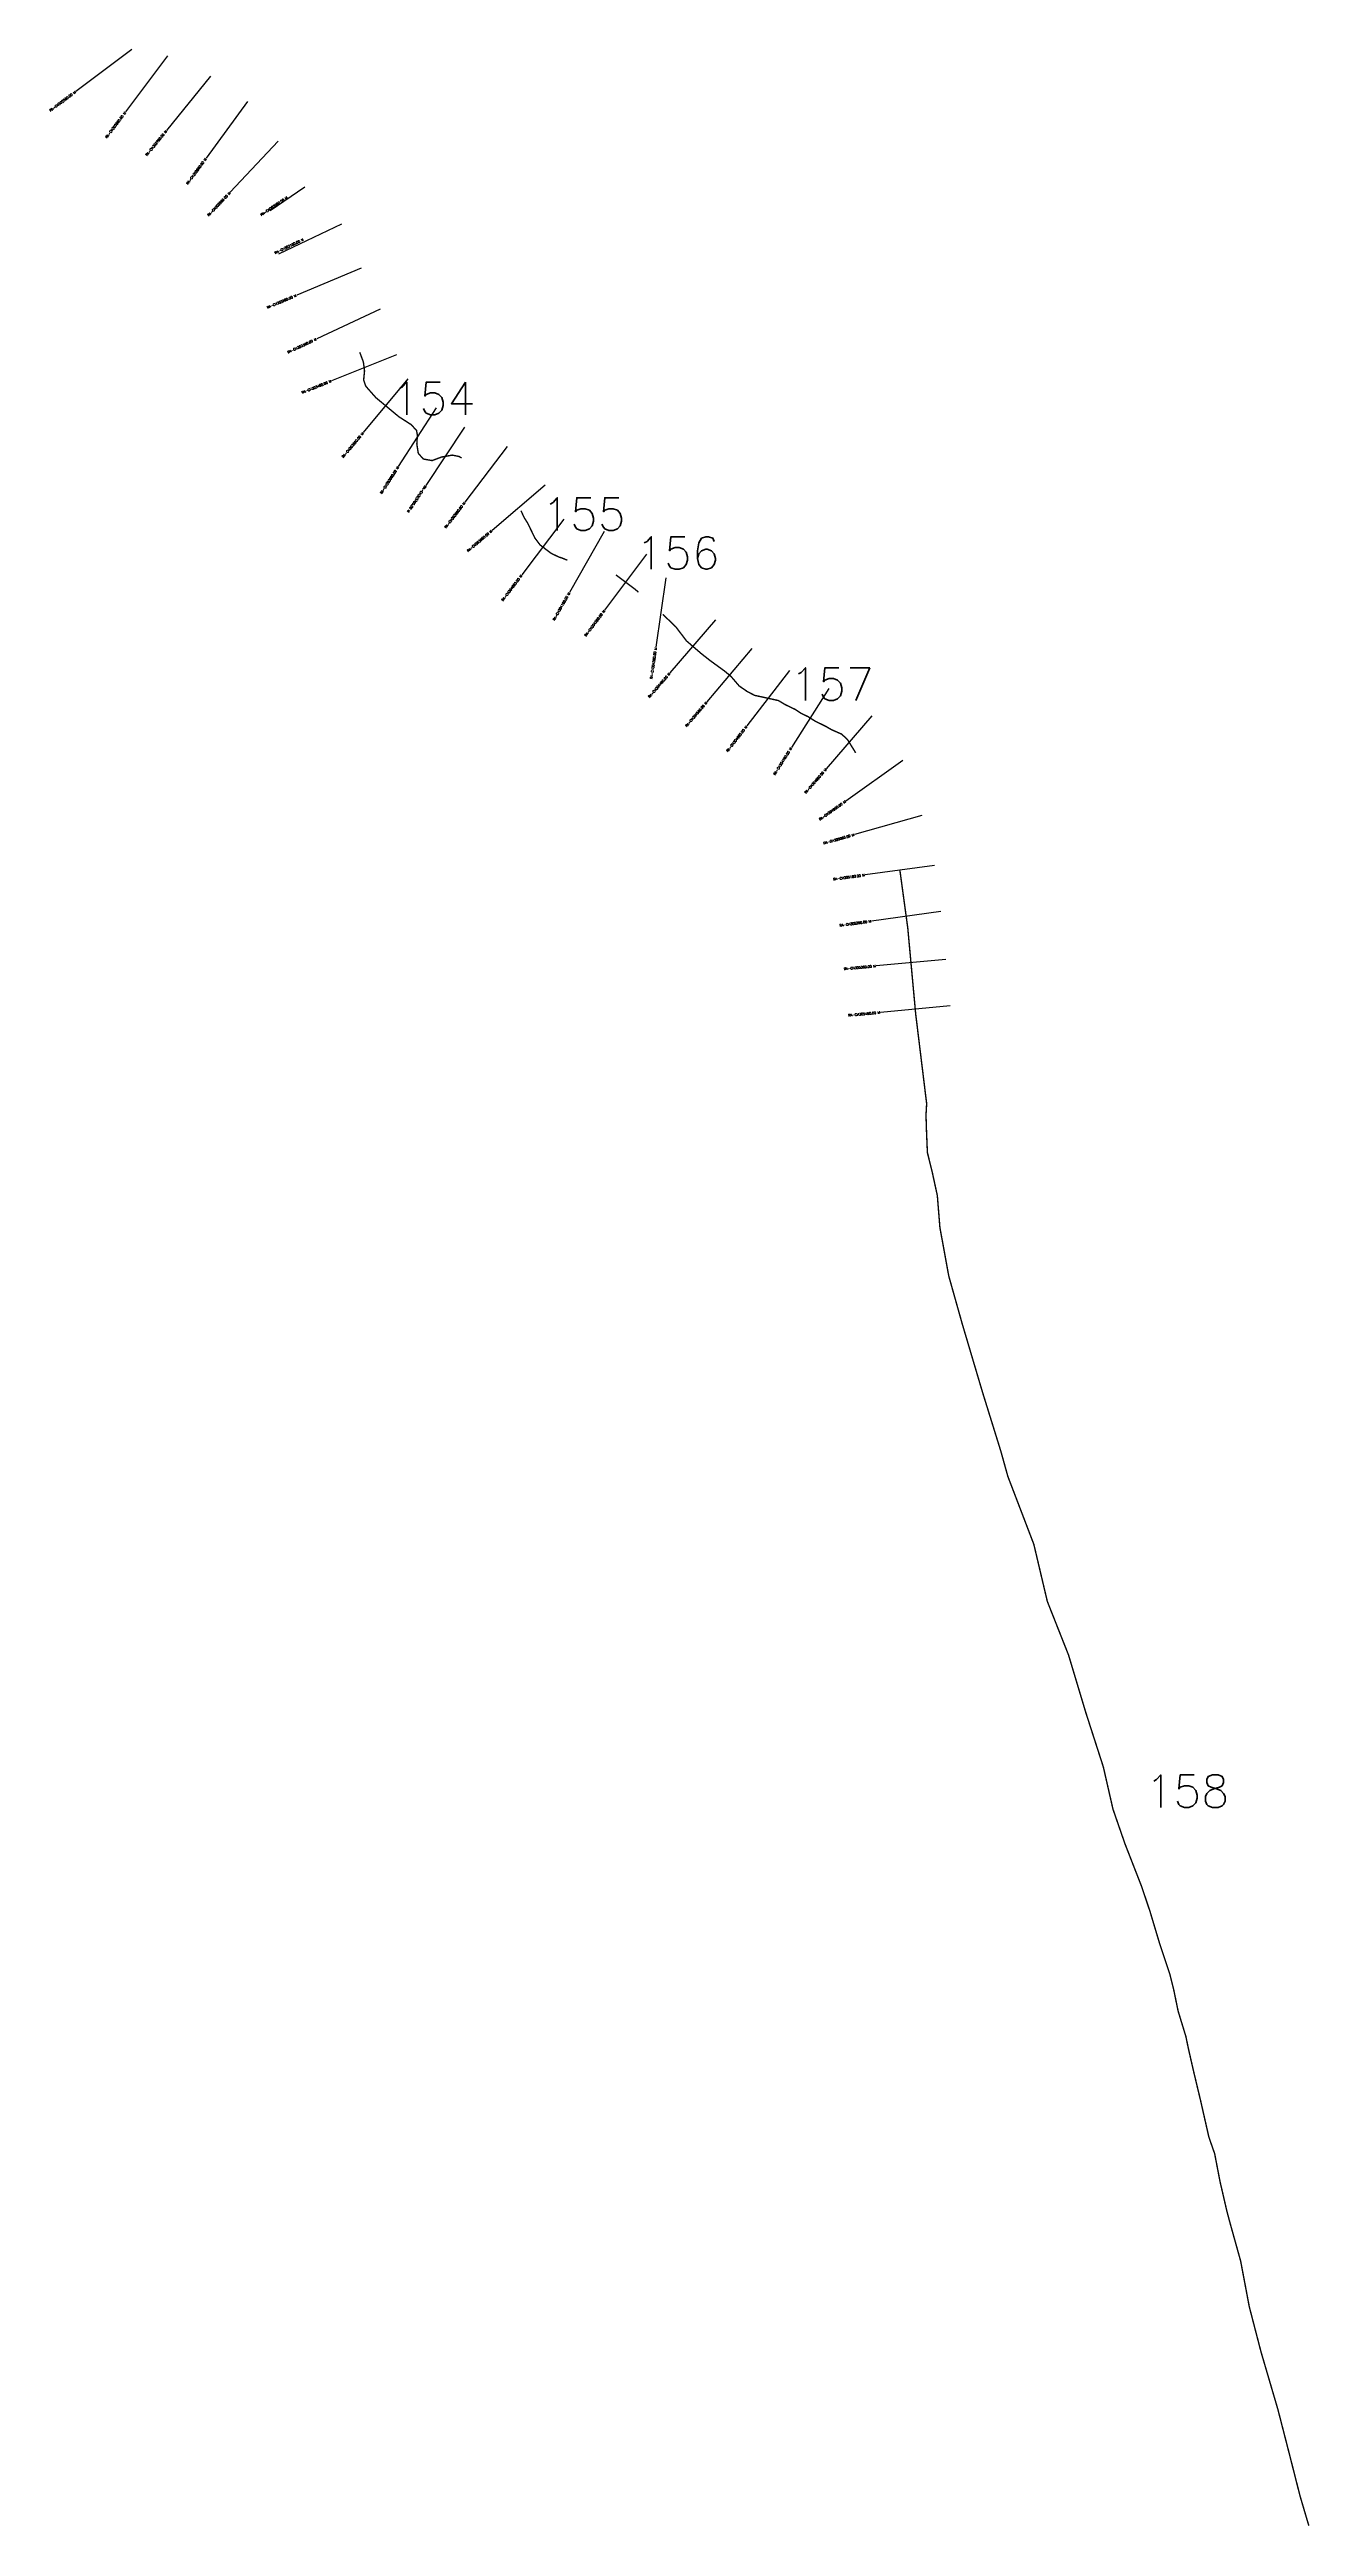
# Model space of a CAD drawing. Header units: metres. Extents: x 284374 to 293387, y 2009710 to 2017487.
# Drawn here: x 284374 to 287076, y 2009710 to 2015022 of the extents above; entities that cross this region are included whole.
import ezdxf
from ezdxf.enums import TextEntityAlignment as Align

# ---------------------------------------------------------------- set-up
doc = ezdxf.new("R2010")
doc.units = ezdxf.units.M
for name, color, linetype in [('CS', 134, 'Continuous'), ('CSMark', 6, 'Continuous'), ('NATURALLY PROTECTED', 3, 'Continuous')]:
    doc.layers.add(name, color=color, linetype=linetype)
doc.styles.get("Standard").update_dxf_attribs({"font": 'simplex.shx'})

msp = doc.modelspace()

# ---------------------------------------------------------------- linework, layer by layer
at = {"layer": 'CS'}
for p, q in [((284550.6, 2015021.5), (284430.5, 2014931.6)), ((284627, 2015007.7), (284537.1, 2014887.6)), ((284719.6, 2014964.5), (284625.1, 2014848)), ((284798.5, 2014909.9), (284710, 2014788.8)), ((284864.3, 2014825), (284761.6, 2014715.6)), ((284922, 2014726.4), (284847.2, 2014675.8)), ((285000.5, 2014647.2), (284865.1, 2014582.6)), ((285042.6, 2014552.6), (284904.3, 2014494.6)), ((285083.1, 2014464.5), (284947.2, 2014401)), ((285118.5, 2014366.8), (284979.2, 2014311.2)), ((285142.6, 2014315.5), (285046.8, 2014200.1)), ((285203.4, 2014253.3), (285122.1, 2014127.2)), ((285264.3, 2014211.4), (285181.1, 2014086.6)), ((285355.8, 2014169.9), (285264.8, 2014050.7)), ((285437.2, 2014087.6), (285323, 2013990.4)), ((285477.2, 2014014.4), (285386.8, 2013894.8)), ((285563.4, 2013987.8), (285489.2, 2013857.4)), ((285654.3, 2013939.4), (285564.4, 2013819.2)), ((285695.8, 2013888.4), (285674.3, 2013740)), ((285802.4, 2013798.6), (285704.5, 2013684.9)), ((285880.4, 2013737.2), (285783.6, 2013622.6)), ((285961.1, 2013689.5), (285869.3, 2013570.9)), ((286044.9, 2013651.5), (285964.9, 2013524.6)), ((286137.7, 2013592.8), (286039.7, 2013479.2)), ((286203.8, 2013496.6), (286081.4, 2013409.8)), ((286244.7, 2013378.7), (286100.4, 2013337.9)), ((286271.8, 2013271.7), (286123.2, 2013251.5)), ((286285.3, 2013172.7), (286136.7, 2013152.4)), ((286296, 2013069.9), (286146.6, 2013056.2)), ((286305.1, 2012970.4), (286155.8, 2012956.6))]:
    msp.add_line(p, q, dxfattribs=at)
at = {"layer": 'NATURALLY PROTECTED', "const_width": 3, "flags": 128}
for points in [[(285039.4, 2014372.4), (285047.2, 2014351.4), (285049.7, 2014332.6), (285047.8, 2014312.6), (285052.5, 2014299.3), (285074.1, 2014274.9), (285123.5, 2014233.9), (285150, 2014216.9), (285161.2, 2014204.5), (285163, 2014194.3), (285161.8, 2014175.4), (285164.9, 2014155.7), (285175.7, 2014143.4), (285194.5, 2014140), (285215.2, 2014147.7), (285237.7, 2014151.7), (285251.9, 2014148.9), (285258, 2014145.7)], [(285385.1, 2014032.6), (285391.7, 2014018.2), (285400, 2014004.9), (285407.6, 2013989.1), (285414.8, 2013974.1), (285426.3, 2013958.9), (285450.1, 2013940.9), (285467, 2013932.9), (285473.2, 2013931), (285484.6, 2013926.3)], [(285588.9, 2013895), (285590.8, 2013893.2), (285627.9, 2013865.5), (285637, 2013857.8)], [(285689.2, 2013810.2), (285716.9, 2013783.7), (285740, 2013753.3), (285771.5, 2013726.2), (285790.7, 2013711.1), (285821.4, 2013688.8), (285835.4, 2013677.1), (285853, 2013656.6), (285870, 2013644.9), (285886, 2013636.5), (285905.6, 2013632.3), (285937, 2013625.4), (285951.2, 2013616.9), (285973.5, 2013606.1), (285985.2, 2013598.2), (286000.3, 2013591), (286016.2, 2013581), (286038.7, 2013570), (286050.7, 2013563), (286072.6, 2013553.4), (286085.2, 2013541.7), (286101.8, 2013514.8), (286102.5, 2013513.2)], [(286197.6, 2013260.8), (286214.4, 2013137.6), (286231.4, 2012953.1), (286254.9, 2012760.8), (286253.5, 2012736.3), (286254.7, 2012698.3), (286256.5, 2012656), (286266.9, 2012613.9), (286277.8, 2012563.8), (286283.3, 2012495.3), (286302.3, 2012391.3), (286331.2, 2012288.6), (286374.9, 2012141.3), (286414, 2012015.4), (286429, 2011961.5), (286484.7, 2011815.9), (286513.6, 2011693.5), (286559.2, 2011578.2), (286596, 2011455.5), (286633.7, 2011338.5), (286654.4, 2011247.8), (286680, 2011173.9), (286716, 2011081.5), (286734, 2011027.9), (286754.7, 2010958.7), (286776.5, 2010893.2), (286784.5, 2010861.2), (286794.1, 2010814.7), (286810.6, 2010760.7), (286816.5, 2010732.6), (286826.7, 2010687.9), (286842.4, 2010622.2), (286860, 2010544.6), (286872.4, 2010509.1), (286883.9, 2010449.3), (286898.6, 2010385.7), (286905.7, 2010359.2), (286928.1, 2010278.9), (286946.6, 2010181), (286971.7, 2010084.3), (287008, 2009960.5), (287034.1, 2009859), (287055.5, 2009774.8), (287073.8, 2009712.9), (287074.1, 2009711.1)]]:
    msp.add_lwpolyline(points, dxfattribs=at)

# ---------------------------------------------------------------- texts
at = {"char_height": 70, "attachment_point": 1}
for s, width, insert in [('154', 95.172, (285107.1, 2014308.4)), ('155', 95.172, (285429.8, 2014060.2)), ('156', 95.172, (285631.5, 2013976.8)), ('157', 95.172, (285961.9, 2013695.8)), ('158', 317.251, (286723.7, 2011321.4))]:
    msp.add_mtext_dynamic_manual_height_columns(s, width=width, gutter_width=1, heights=[0], dxfattribs=dict(at, insert=insert))
at = {"layer": 'CSMark'}
for s, rotation, p in [('RA-CH302560.00 M', 36.8089, (284429.7, 2014931)), ('RA-CH302660.00 M', 53.1474, (284536.5, 2014886.8)), ('RA-CH302760.00 M', 50.9777, (284624.5, 2014847.2)), ('RA-CH302860.00 M', 53.8418, (284709.4, 2014788)), ('RA-CH302960.00 M', 46.795, (284761, 2014714.9)), ('RA-CH303060.00 M', 34.0844, (284884, 2014704.8)), ('RA-CH303160.00 M', 25.5228, (284918.8, 2014614.5)), ('RA-CH303260.00 M', 22.7604, (284903.3, 2014494.2)), ('RA-CH303360.00 M', 25.0317, (284946.3, 2014400.6)), ('RA-CH303460.00 M', 21.7562, (284978.3, 2014310.8)), ('RA-CH303560.00 M', 50.2845, (285046.2, 2014199.3)), ('RA-CH303660.00 M', 57.1782, (285121.6, 2014126.4)), ('RA-CH303860.00 M', 52.6329, (285264.2, 2014049.9)), ('RA-CH303960.00 M', 40.3999, (285322.3, 2013989.7)), ('RA-CH304060.00 M', 52.9021, (285386.2, 2013894)), ('RA-CH304160.00 M', 60.361, (285488.7, 2013856.5)), ('RA-CH304260.00 M', 53.2092, (285563.8, 2013818.4)), ('RA-CH304360.00 M', 81.7513, (285674.2, 2013739)), ('RA-CH304460.00 M', 49.2924, (285703.9, 2013684.1)), ('RA-CH304560.00 M', 49.8216, (285783, 2013621.9)), ('RA-CH304660.00 M', 52.2664, (285868.7, 2013570.1)), ('RA-CH304760.00 M', 57.75, (285964.4, 2013523.8)), ('RA-CH304860.00 M', 49.2185, (286039, 2013478.5)), ('RA-CH304960.00 M', 35.3365, (286080.6, 2013409.3)), ('RA-CH305060.00 M', 15.7561, (286099.4, 2013337.7)), ('RA-CH305160.00 M', 7.7684, (286122.2, 2013251.3)), ('RA-CH305260.00 M', 7.7684, (286135.7, 2013152.2)), ('RA-CH305360.00 M', 5.2563, (286145.6, 2013056.1)), ('RA-CH305460.00 M', 5.2563, (286154.8, 2012956.5))]:
    msp.add_text(s, height=5, rotation=rotation, dxfattribs=at).set_placement(p, align=Align.MIDDLE_RIGHT)
msp.add_text('RA-CH303760.00 M', height=5, rotation=236.3122, dxfattribs=at).set_placement((285180.5, 2014085.8), align=Align.MIDDLE_LEFT)

doc.saveas('drawing.dxf')
